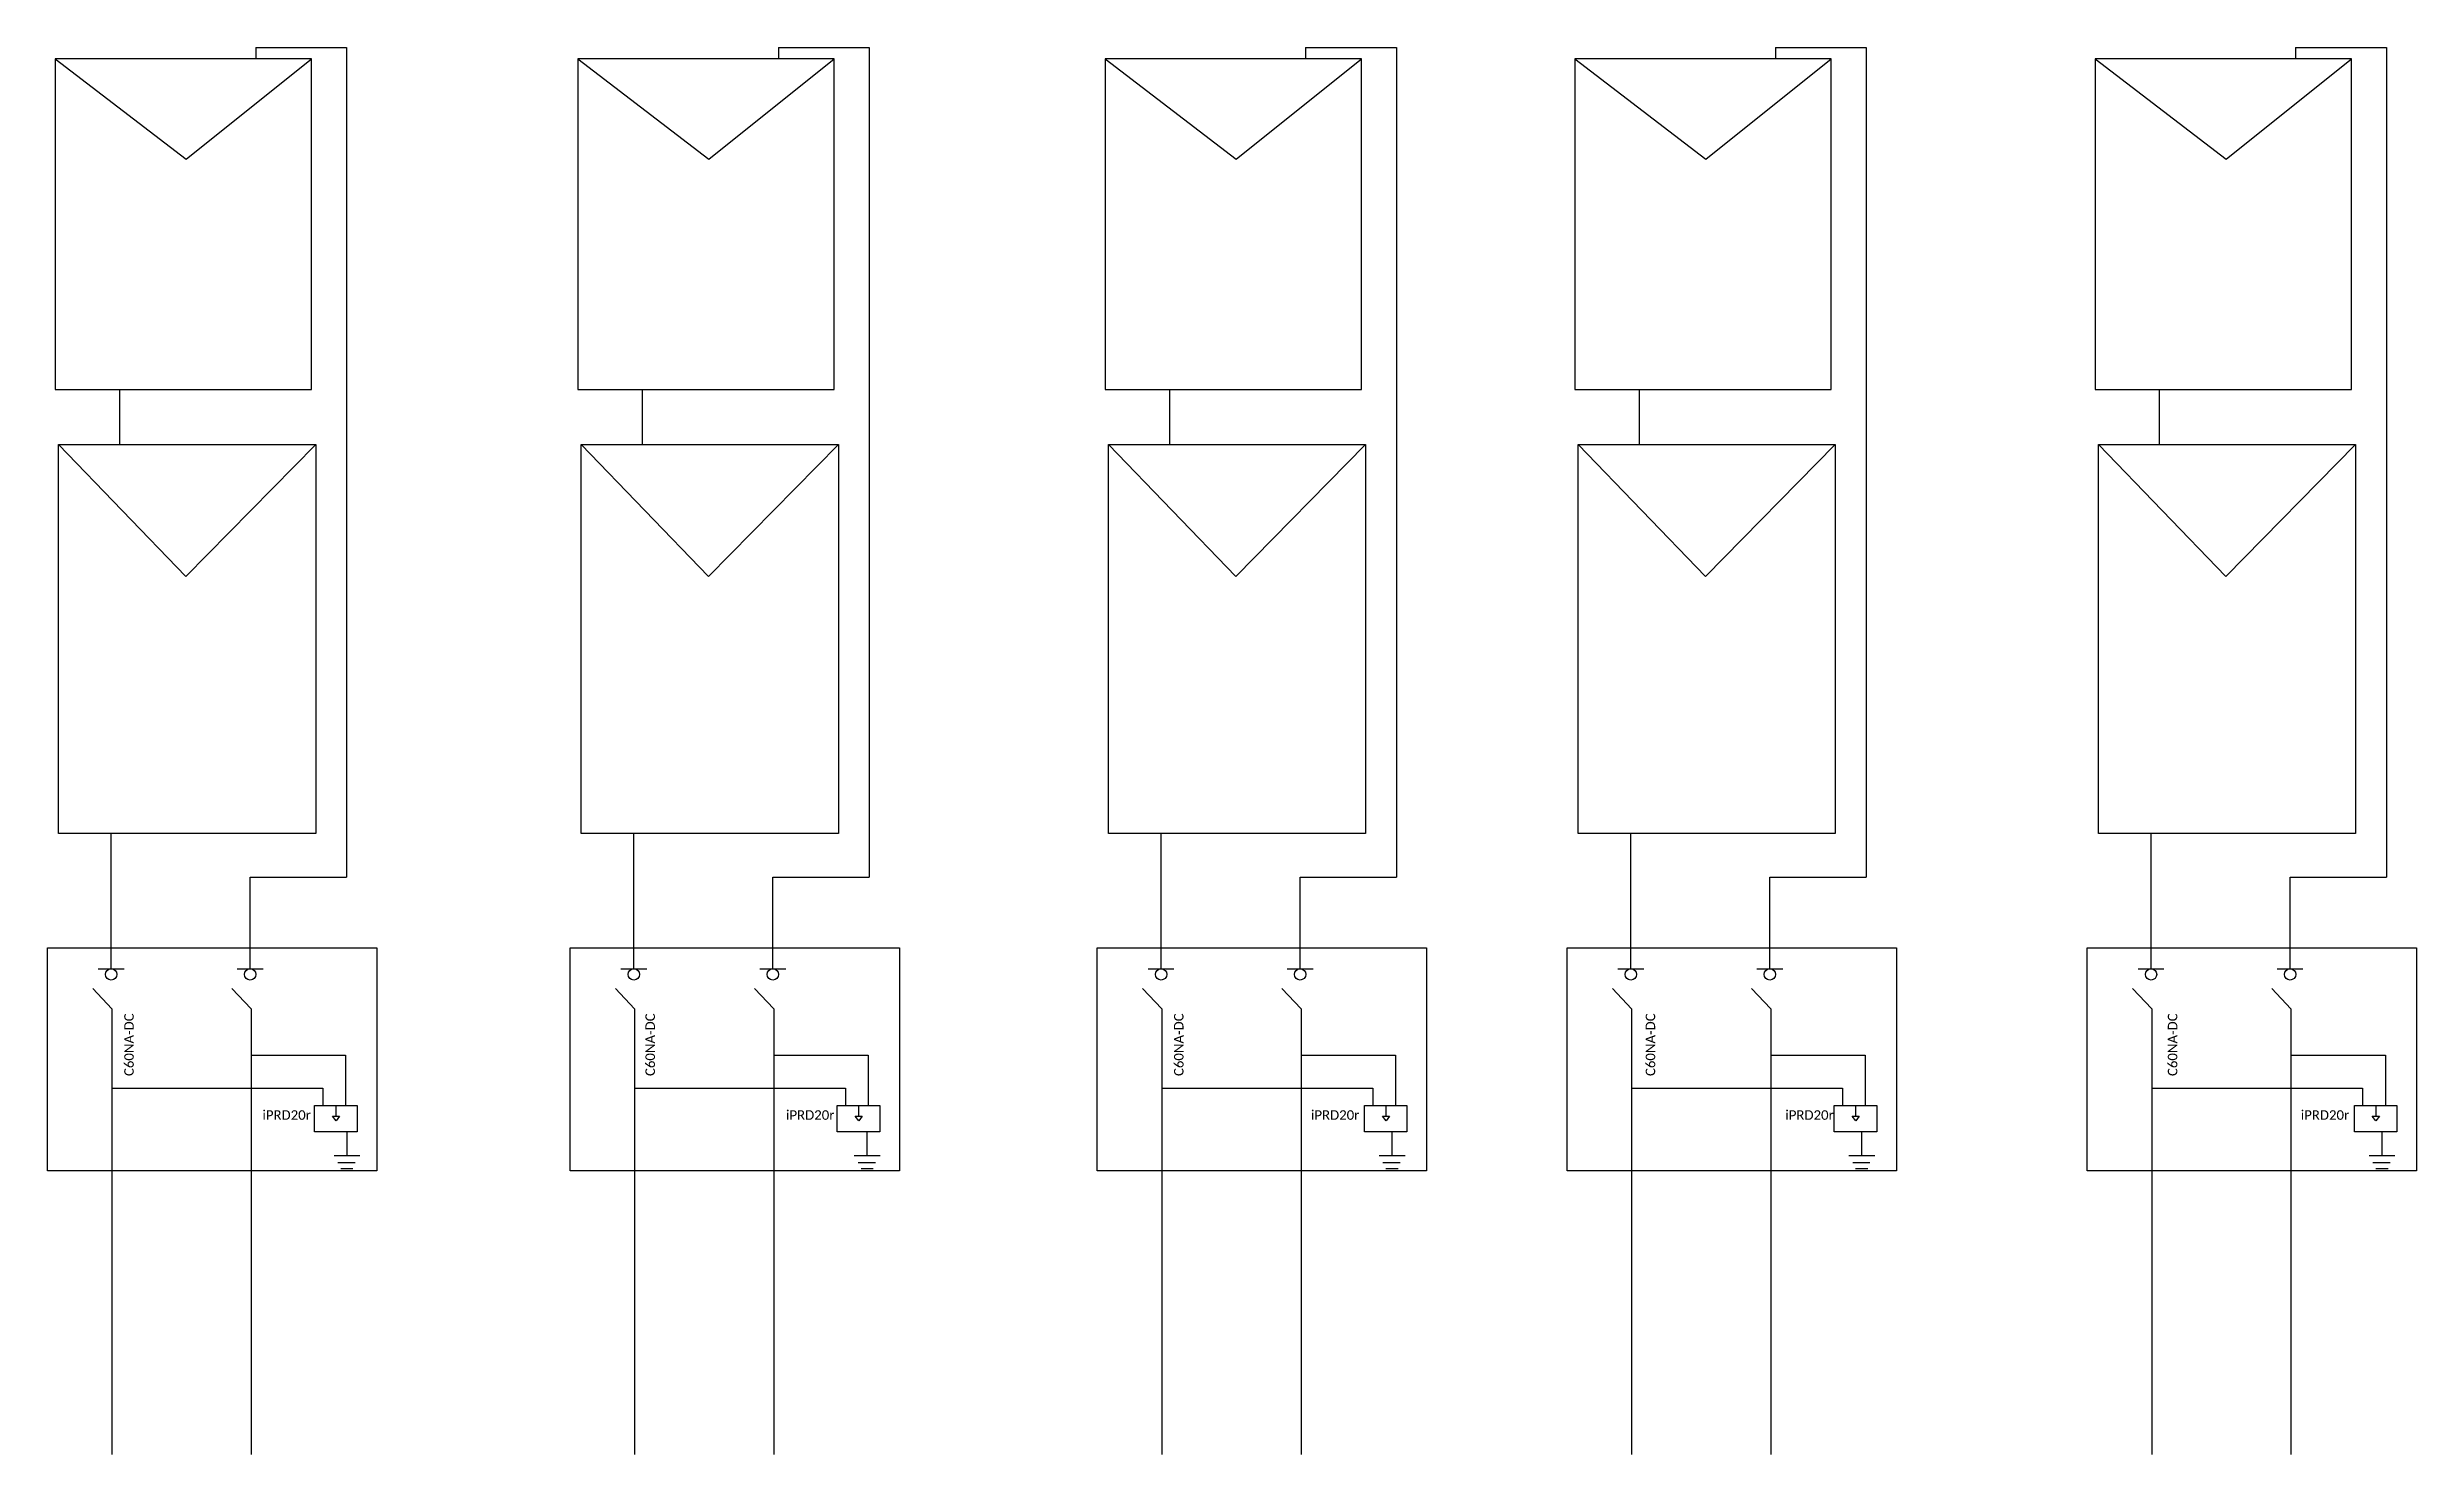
# Model space of a CAD drawing. Header units: inches. Extents: x 355 to 1848, y 183 to 399.
# Drawn here: x 586.65 to 632.35, y 349.49 to 376.63 of the extents above; entities that cross this region are included whole.
import ezdxf

# ---------------------------------------------------------------- set-up
doc = ezdxf.new("R2010")
doc.units = ezdxf.units.IN
doc.header["$MEASUREMENT"] = 0
doc.styles.get("Standard").update_dxf_attribs({"font": 'arial.ttf'})

msp = doc.modelspace()

# ---------------------------------------------------------------- texts
at = {"char_height": 0.2, "attachment_point": 1, "rotation": 90}
for insert in [(588.128, 356.794), (598.181, 356.794), (608.377, 356.794), (617.475, 356.794), (627.546, 356.794)]:
    msp.add_mtext_dynamic_manual_height_columns('{\\fCalibri|b0|i0|c0|p34;\\H0.91667x;\\C5;C60NA-DC}', width=1.31569, gutter_width=1, heights=[0], dxfattribs=dict(at, insert=insert))
at = {"char_height": 0.2, "attachment_point": 1}
for insert in [(590.794, 356.134), (600.893, 356.134), (611.019, 356.134), (620.169, 356.134), (630.111, 356.134)]:
    msp.add_mtext_dynamic_manual_height_columns('{\\fCalibri|b0|i0|c0|p34;\\H0.91667x;\\C3;iPRD20r}', width=0.98739, gutter_width=1, heights=[0], dxfattribs=dict(at, insert=insert))

# ---------------------------------------------------------------- linework, layer by layer
at = {"color": 242, "true_color": 0xcd2027}
for p, q in [((590.664, 376.63), (590.664, 376.407)), ((590.664, 376.63), (592.416, 376.63)), ((592.416, 376.63), (592.416, 360.627)), ((600.746, 376.63), (600.746, 376.407)), ((600.746, 376.63), (602.497, 376.63)), ((602.497, 376.63), (602.497, 360.627)), ((610.916, 376.63), (610.916, 376.407)), ((610.916, 376.63), (612.667, 376.63)), ((612.667, 376.63), (612.667, 360.627)), ((619.976, 376.63), (619.976, 376.407)), ((619.976, 376.63), (621.728, 376.63)), ((621.728, 376.63), (621.728, 360.627)), ((630.011, 376.63), (630.011, 376.407)), ((630.011, 376.63), (631.763, 376.63)), ((631.763, 376.63), (631.763, 360.627)), ((590.557, 358.864), (590.557, 360.627)), ((590.557, 360.627), (592.416, 360.627)), ((600.639, 358.864), (600.639, 360.627)), ((600.639, 360.627), (602.497, 360.627)), ((610.809, 358.864), (610.809, 360.627)), ((610.809, 360.627), (612.667, 360.627)), ((619.869, 358.864), (619.869, 360.627)), ((619.869, 360.627), (621.728, 360.627)), ((629.905, 358.864), (629.905, 360.627)), ((629.905, 360.627), (631.763, 360.627)), ((590.205, 358.484), (590.575, 358.088)), ((600.286, 358.484), (600.657, 358.088)), ((610.456, 358.484), (610.827, 358.088)), ((619.517, 358.484), (619.887, 358.088)), ((629.552, 358.484), (629.922, 358.088))]:
    msp.add_line(p, q, dxfattribs=at)
for p, q in [((586.798, 376.407), (589.325, 374.474)), ((589.325, 374.474), (591.74, 376.407)), ((596.88, 376.407), (599.407, 374.474)), ((599.407, 374.474), (601.822, 376.407)), ((607.05, 376.407), (609.577, 374.474)), ((609.577, 374.474), (611.992, 376.407)), ((616.111, 376.407), (618.637, 374.474)), ((618.637, 374.474), (621.052, 376.407)), ((626.146, 376.407), (628.672, 374.474)), ((628.672, 374.474), (631.088, 376.407)), ((586.863, 368.974), (589.317, 366.424)), ((589.317, 366.424), (591.821, 368.974)), ((596.944, 368.974), (599.399, 366.424)), ((599.399, 366.424), (601.903, 368.974)), ((607.114, 368.974), (609.569, 366.424)), ((609.569, 366.424), (612.073, 368.974)), ((616.175, 368.974), (618.63, 366.424)), ((618.63, 366.424), (621.133, 368.974)), ((626.21, 368.974), (628.665, 366.424)), ((628.665, 366.424), (631.169, 368.974)), ((587.627, 358.864), (587.876, 358.864)), ((587.876, 358.864), (588.125, 358.864)), ((590.309, 358.864), (590.557, 358.864)), ((590.557, 358.864), (590.806, 358.864)), ((597.709, 358.864), (597.958, 358.864)), ((597.958, 358.864), (598.206, 358.864)), ((600.39, 358.864), (600.639, 358.864)), ((600.639, 358.864), (600.888, 358.864)), ((607.879, 358.864), (608.128, 358.864)), ((608.128, 358.864), (608.376, 358.864)), ((610.56, 358.864), (610.809, 358.864)), ((610.809, 358.864), (611.058, 358.864)), ((616.939, 358.864), (617.188, 358.864)), ((617.188, 358.864), (617.437, 358.864)), ((619.621, 358.864), (619.869, 358.864)), ((619.869, 358.864), (620.118, 358.864)), ((626.974, 358.864), (627.223, 358.864)), ((627.223, 358.864), (627.472, 358.864)), ((629.656, 358.864), (629.905, 358.864)), ((629.905, 358.864), (630.153, 358.864)), ((592.144, 356.023), (592.281, 356.023)), ((592.215, 355.93), (592.144, 356.023)), ((592.209, 356.225), (592.209, 356.023)), ((592.281, 356.023), (592.215, 355.93)), ((602.226, 356.023), (602.362, 356.023)), ((602.297, 355.93), (602.226, 356.023)), ((602.291, 356.225), (602.291, 356.023)), ((602.362, 356.023), (602.297, 355.93)), ((612.396, 356.023), (612.532, 356.023)), ((612.467, 355.93), (612.396, 356.023)), ((612.461, 356.225), (612.461, 356.023)), ((612.532, 356.023), (612.467, 355.93)), ((621.456, 356.023), (621.593, 356.023)), ((621.527, 355.93), (621.456, 356.023)), ((621.522, 356.225), (621.522, 356.023)), ((621.593, 356.023), (621.527, 355.93)), ((631.491, 356.023), (631.628, 356.023)), ((631.562, 355.93), (631.491, 356.023)), ((631.557, 356.225), (631.557, 356.023)), ((631.628, 356.023), (631.562, 355.93)), ((592.425, 355.259), (592.425, 355.717)), ((602.46, 355.259), (602.46, 355.717)), ((612.584, 355.259), (612.584, 355.717)), ((621.644, 355.259), (621.644, 355.717)), ((631.679, 355.259), (631.679, 355.717)), ((592.175, 355.259), (592.425, 355.259)), ((592.249, 355.129), (592.582, 355.129)), ((592.425, 355.259), (592.674, 355.259)), ((602.21, 355.259), (602.46, 355.259)), ((602.284, 355.129), (602.617, 355.129)), ((602.46, 355.259), (602.709, 355.259)), ((612.334, 355.259), (612.584, 355.259)), ((612.408, 355.129), (612.741, 355.129)), ((612.584, 355.259), (612.833, 355.259)), ((621.395, 355.259), (621.644, 355.259)), ((621.468, 355.129), (621.801, 355.129)), ((621.644, 355.259), (621.893, 355.259)), ((631.43, 355.259), (631.679, 355.259)), ((631.503, 355.129), (631.836, 355.129)), ((631.679, 355.259), (631.928, 355.259)), ((592.306, 355.012), (592.54, 355.012)), ((602.341, 355.012), (602.575, 355.012)), ((612.465, 355.012), (612.699, 355.012)), ((621.525, 355.012), (621.759, 355.012)), ((631.561, 355.012), (631.794, 355.012))]:
    msp.add_line(p, q)
at = {"color": 5}
for p, q in [((588.042, 368.974), (588.042, 370.034)), ((598.124, 368.974), (598.124, 370.034)), ((608.294, 368.974), (608.294, 370.034)), ((617.354, 368.974), (617.354, 370.034)), ((627.389, 368.974), (627.389, 370.034)), ((587.521, 358.484), (587.891, 358.088)), ((597.602, 358.484), (597.973, 358.088)), ((607.772, 358.484), (608.143, 358.088)), ((616.833, 358.484), (617.203, 358.088)), ((626.868, 358.484), (627.238, 358.088)), ((587.891, 356.562), (591.957, 356.562)), ((591.957, 356.562), (591.957, 356.225)), ((597.973, 356.562), (602.039, 356.562)), ((602.039, 356.562), (602.039, 356.225)), ((608.143, 356.562), (612.209, 356.562)), ((612.209, 356.562), (612.209, 356.225)), ((617.203, 356.562), (621.269, 356.562)), ((621.269, 356.562), (621.269, 356.225)), ((627.238, 356.562), (631.304, 356.562)), ((631.304, 356.562), (631.304, 356.225))]:
    msp.add_line(p, q, dxfattribs=at)
at = {"color": 177, "true_color": 0x293189}
for p, q in [((587.876, 358.864), (587.876, 361.471)), ((597.958, 358.864), (597.958, 361.471)), ((608.128, 358.864), (608.128, 361.471)), ((617.188, 358.864), (617.188, 361.471)), ((627.223, 358.864), (627.223, 361.471)), ((587.891, 358.088), (587.891, 349.494)), ((597.973, 358.088), (597.973, 349.494)), ((608.143, 358.088), (608.143, 349.494)), ((617.203, 358.088), (617.203, 349.494)), ((627.238, 358.088), (627.238, 349.494))]:
    msp.add_line(p, q, dxfattribs=at)
at = {"color": 244, "true_color": 0x991b1e}
for p, q in [((590.575, 358.088), (590.575, 349.494)), ((600.657, 358.088), (600.657, 349.494)), ((610.827, 358.088), (610.827, 349.494)), ((619.887, 358.088), (619.887, 349.494)), ((629.922, 358.088), (629.922, 349.494))]:
    msp.add_line(p, q, dxfattribs=at)
at = {"color": 1}
for p, q in [((590.575, 357.195), (592.397, 357.195)), ((592.397, 357.195), (592.397, 356.225)), ((600.657, 357.195), (602.478, 357.195)), ((602.478, 357.195), (602.478, 356.225)), ((610.827, 357.195), (612.649, 357.195)), ((612.649, 357.195), (612.649, 356.225)), ((619.887, 357.195), (621.709, 357.195)), ((621.709, 357.195), (621.709, 356.225)), ((629.922, 357.195), (631.744, 357.195)), ((631.744, 357.195), (631.744, 356.225))]:
    msp.add_line(p, q, dxfattribs=at)
for points in [[(586.798, 370.034), (591.74, 370.034), (591.74, 376.407), (586.798, 376.407)], [(596.88, 370.034), (601.822, 370.034), (601.822, 376.407), (596.88, 376.407)], [(607.05, 370.034), (611.992, 370.034), (611.992, 376.407), (607.05, 376.407)], [(616.111, 370.034), (621.052, 370.034), (621.052, 376.407), (616.111, 376.407)], [(626.146, 370.034), (631.088, 370.034), (631.088, 376.407), (626.146, 376.407)], [(586.863, 368.974), (591.821, 368.974), (591.821, 361.471), (586.863, 361.471)], [(596.944, 368.974), (601.903, 368.974), (601.903, 361.471), (596.944, 361.471)], [(607.114, 368.974), (612.073, 368.974), (612.073, 361.471), (607.114, 361.471)], [(616.175, 368.974), (621.133, 368.974), (621.133, 361.471), (616.175, 361.471)], [(626.21, 368.974), (631.169, 368.974), (631.169, 361.471), (626.21, 361.471)], [(586.645, 359.267), (592.998, 359.267), (592.998, 354.969), (586.645, 354.969)], [(596.727, 359.267), (603.08, 359.267), (603.08, 354.969), (596.727, 354.969)], [(606.897, 359.267), (613.25, 359.267), (613.25, 354.969), (606.897, 354.969)], [(615.958, 359.267), (622.31, 359.267), (622.31, 354.969), (615.958, 354.969)], [(625.993, 359.267), (632.345, 359.267), (632.345, 354.969), (625.993, 354.969)], [(591.799, 356.225), (592.62, 356.225), (592.62, 355.717), (591.799, 355.717)], [(601.881, 356.225), (602.701, 356.225), (602.701, 355.717), (601.881, 355.717)], [(612.051, 356.225), (612.871, 356.225), (612.871, 355.717), (612.051, 355.717)], [(621.111, 356.225), (621.932, 356.225), (621.932, 355.717), (621.111, 355.717)], [(631.147, 356.225), (631.967, 356.225), (631.967, 355.717), (631.147, 355.717)]]:
    msp.add_lwpolyline(points, close=True)
for centre in [(587.876, 358.754), (590.557, 358.754), (597.958, 358.754), (600.639, 358.754), (608.128, 358.754), (610.809, 358.754), (617.188, 358.754), (619.869, 358.754), (627.223, 358.754), (629.905, 358.754)]:
    msp.add_circle(centre, 0.11)

msp.set_redraw_order([(e.dxf.handle, doc.entitydb.next_handle()) for e in msp.query("TEXT MTEXT ATTDEF DIMENSION ARC_DIMENSION")])  # texts and dimensions are drawn at this point

doc.saveas('drawing.dxf')
